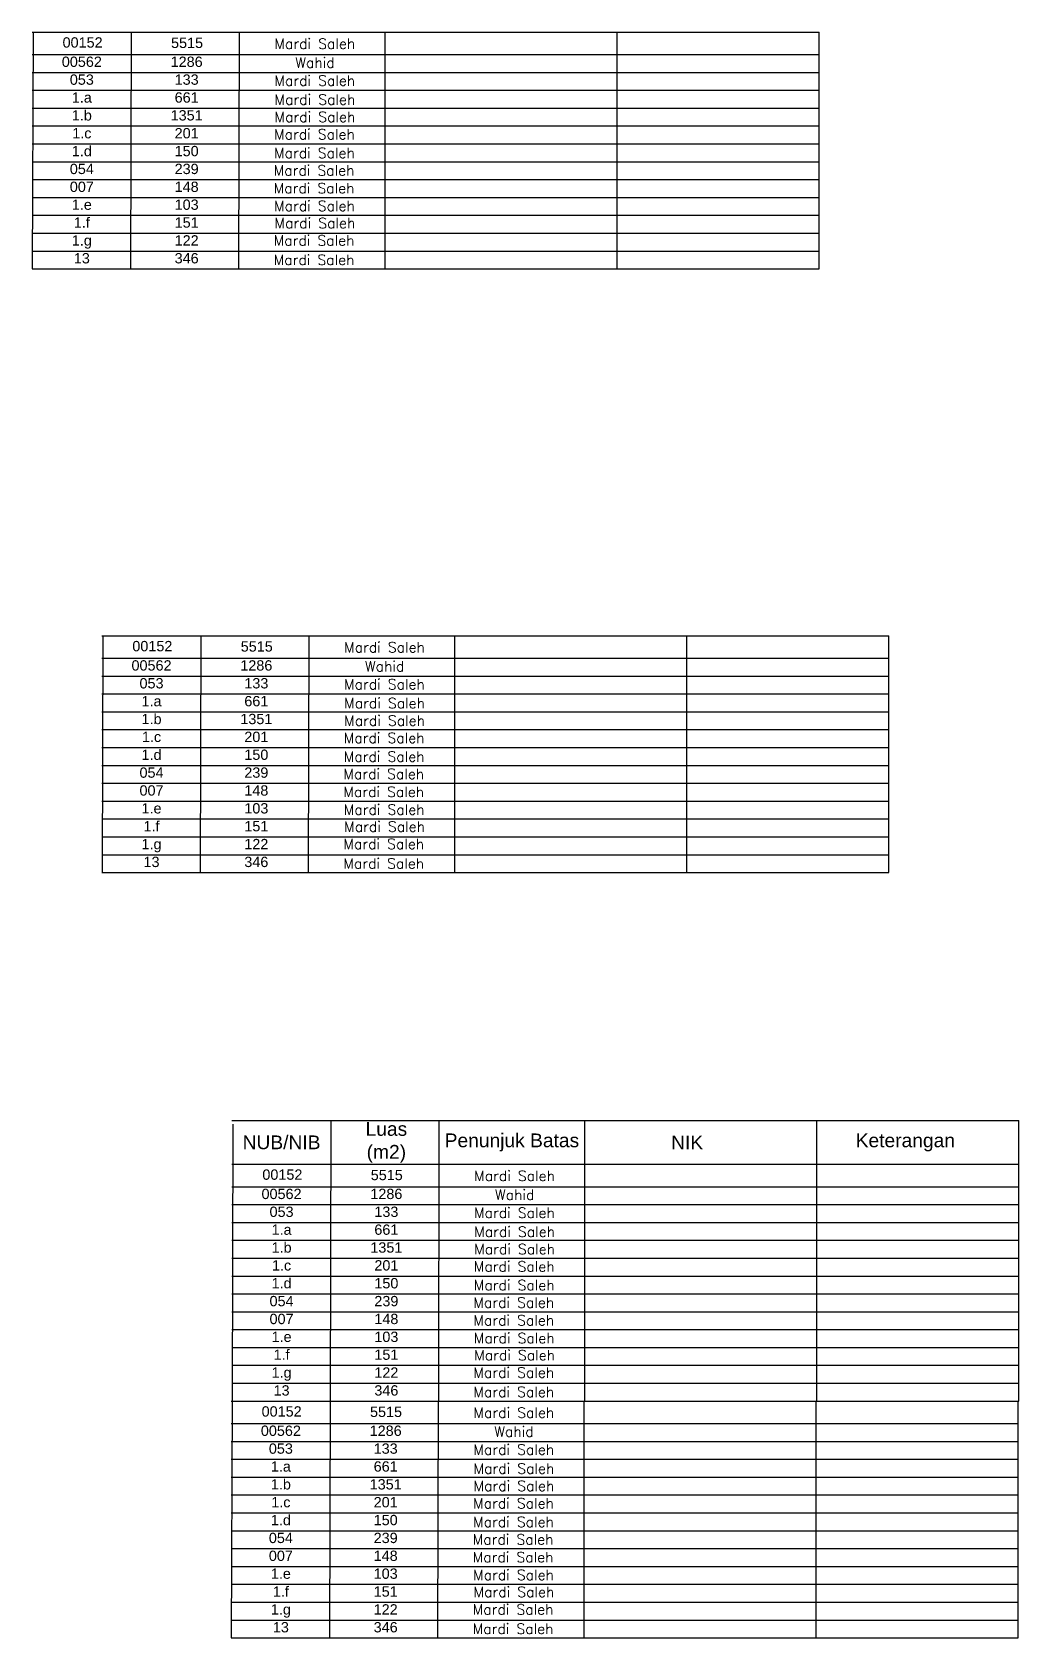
# Model space of a CAD drawing. Header units: metres. Extents: x 338938 to 356758, y 527808 to 538923.
# Drawn here: x 354258.3 to 354401.9, y 534601.5 to 534835.2 of the extents above; entities that cross this region are included whole.
import ezdxf
from ezdxf.enums import TextEntityAlignment as Align

# ---------------------------------------------------------------- set-up
doc = ezdxf.new("R2010")
doc.units = ezdxf.units.M
doc.header["$MEASUREMENT"] = 0
doc.layers.add('020100', color=7, linetype='Continuous')
doc.layers.add('tn_lai', color=7, linetype='Continuous')
doc.styles.add('romanc', font='romanc.shx')
doc.styles.get("Standard").update_dxf_attribs({"font": 'arial.ttf'})

msp = doc.modelspace()

# ---------------------------------------------------------------- texts
for s, insert, char_height, width, attachment_point in [('00152', (354265.64, 534834.43), 1.5, 13.8698, 2), ('5515', (354280.84, 534834.37), 1.5, 15.4295, 2), ('00562', (354265.53, 534831.62), 1.5, 13.8698, 2), ('1286', (354280.78, 534831.62), 1.5, 15.4295, 2), ('053', (354265.53, 534829.02), 1.5, 13.8698, 2), ('133', (354280.78, 534829.02), 1.5, 15.4295, 2), ('1.a', (354265.53, 534826.42), 1.5, 13.8698, 2), ('661', (354280.78, 534826.42), 1.5, 15.4295, 2), ('1.b', (354265.53, 534823.82), 1.5, 13.8698, 2), ('1351', (354280.78, 534823.82), 1.5, 15.4295, 2), ('1.c', (354265.53, 534821.22), 1.5, 13.8698, 2), ('201', (354280.78, 534821.22), 1.5, 15.4295, 2), ('1.d', (354265.53, 534818.62), 1.5, 13.8698, 2), ('150', (354280.78, 534818.62), 1.5, 15.4295, 2), ('054', (354265.53, 534816.02), 1.5, 13.8698, 2), ('239', (354280.78, 534816.02), 1.5, 15.4295, 2), ('007', (354265.53, 534813.42), 1.5, 13.8698, 2), ('148', (354280.78, 534813.42), 1.5, 15.4295, 2), ('1.e', (354265.53, 534810.82), 1.5, 13.8698, 2), ('103', (354280.78, 534810.82), 1.5, 15.4295, 2), ('1.f', (354265.53, 534808.22), 1.5, 13.8698, 2), ('151', (354280.78, 534808.22), 1.5, 15.4295, 2), ('1.g', (354265.53, 534805.62), 1.5, 13.8698, 2), ('122', (354280.78, 534805.62), 1.5, 15.4295, 2), ('13', (354265.53, 534803.02), 1.5, 13.8698, 2), ('346', (354280.78, 534803.02), 1.5, 15.4295, 2), ('00152', (354275.79, 534746.57), 1.5, 13.8698, 2), ('5515', (354290.98, 534746.52), 1.5, 15.4295, 2), ('00562', (354275.67, 534743.76), 1.5, 13.8698, 2), ('1286', (354290.92, 534743.76), 1.5, 15.4295, 2), ('053', (354275.67, 534741.16), 1.5, 13.8698, 2), ('133', (354290.92, 534741.16), 1.5, 15.4295, 2), ('1.a', (354275.67, 534738.56), 1.5, 13.8698, 2), ('661', (354290.92, 534738.56), 1.5, 15.4295, 2), ('1.b', (354275.67, 534735.96), 1.5, 13.8698, 2), ('1351', (354290.92, 534735.96), 1.5, 15.4295, 2), ('1.c', (354275.67, 534733.36), 1.5, 13.8698, 2), ('201', (354290.92, 534733.36), 1.5, 15.4295, 2), ('1.d', (354275.67, 534730.76), 1.5, 13.8698, 2), ('150', (354290.92, 534730.76), 1.5, 15.4295, 2), ('054', (354275.67, 534728.16), 1.5, 13.8698, 2), ('239', (354290.92, 534728.16), 1.5, 15.4295, 2), ('007', (354275.67, 534725.56), 1.5, 13.8698, 2), ('148', (354290.92, 534725.56), 1.5, 15.4295, 2), ('1.e', (354275.67, 534722.96), 1.5, 13.8698, 2), ('103', (354290.92, 534722.96), 1.5, 15.4295, 2), ('1.f', (354275.67, 534720.36), 1.5, 13.8698, 2), ('151', (354290.92, 534720.36), 1.5, 15.4295, 2), ('1.g', (354275.67, 534717.76), 1.5, 13.8698, 2), ('122', (354290.92, 534717.76), 1.5, 15.4295, 2), ('13', (354275.67, 534715.16), 1.5, 13.8698, 2), ('346', (354290.92, 534715.16), 1.5, 15.4295, 2), ('Luas\\P(m2)', (354309.84, 534673.58), 2, 15.6295, 5), ('NUB/NIB', (354294.59, 534673.58), 2, 37.5289, 5), ('Penunjuk Batas', (354328.11, 534673.58), 2, 20.1179, 5), ('NIK', (354353.6, 534673.58), 2, 30.0529, 5), ('Keterangan', (354385.35, 534673.58), 2, 32.6446, 5), ('00152', (354294.71, 534669.65), 1.5, 13.8698, 2), ('5515', (354309.9, 534669.59), 1.5, 15.4295, 2), ('00562', (354294.59, 534666.84), 1.5, 13.8698, 2), ('1286', (354309.84, 534666.84), 1.5, 15.4295, 2), ('053', (354294.59, 534664.24), 1.5, 13.8698, 2), ('133', (354309.84, 534664.24), 1.5, 15.4295, 2), ('1.a', (354294.59, 534661.64), 1.5, 13.8698, 2), ('661', (354309.84, 534661.64), 1.5, 15.4295, 2), ('1.b', (354294.59, 534659.04), 1.5, 13.8698, 2), ('1351', (354309.84, 534659.04), 1.5, 15.4295, 2), ('1.c', (354294.59, 534656.44), 1.5, 13.8698, 2), ('201', (354309.84, 534656.44), 1.5, 15.4295, 2), ('1.d', (354294.59, 534653.84), 1.5, 13.8698, 2), ('150', (354309.84, 534653.84), 1.5, 15.4295, 2), ('054', (354294.59, 534651.24), 1.5, 13.8698, 2), ('239', (354309.84, 534651.24), 1.5, 15.4295, 2), ('007', (354294.59, 534648.64), 1.5, 13.8698, 2), ('148', (354309.84, 534648.64), 1.5, 15.4295, 2), ('1.e', (354294.59, 534646.04), 1.5, 13.8698, 2), ('103', (354309.84, 534646.04), 1.5, 15.4295, 2), ('1.f', (354294.59, 534643.44), 1.5, 13.8698, 2), ('151', (354309.84, 534643.44), 1.5, 15.4295, 2), ('1.g', (354294.59, 534640.84), 1.5, 13.8698, 2), ('122', (354309.84, 534640.84), 1.5, 15.4295, 2), ('13', (354294.59, 534638.24), 1.5, 13.8698, 2), ('346', (354309.84, 534638.24), 1.5, 15.4295, 2), ('00152', (354294.6, 534635.18), 1.5, 13.8698, 2), ('5515', (354309.79, 534635.12), 1.5, 15.4295, 2), ('00562', (354294.49, 534632.37), 1.5, 13.8698, 2), ('1286', (354309.74, 534632.37), 1.5, 15.4295, 2), ('053', (354294.49, 534629.77), 1.5, 13.8698, 2), ('133', (354309.74, 534629.77), 1.5, 15.4295, 2), ('1.a', (354294.49, 534627.17), 1.5, 13.8698, 2), ('661', (354309.74, 534627.17), 1.5, 15.4295, 2), ('1.b', (354294.49, 534624.57), 1.5, 13.8698, 2), ('1351', (354309.74, 534624.57), 1.5, 15.4295, 2), ('1.c', (354294.49, 534621.97), 1.5, 13.8698, 2), ('201', (354309.74, 534621.97), 1.5, 15.4295, 2), ('1.d', (354294.49, 534619.37), 1.5, 13.8698, 2), ('150', (354309.74, 534619.37), 1.5, 15.4295, 2), ('054', (354294.49, 534616.77), 1.5, 13.8698, 2), ('239', (354309.74, 534616.77), 1.5, 15.4295, 2), ('007', (354294.49, 534614.17), 1.5, 13.8698, 2), ('148', (354309.74, 534614.17), 1.5, 15.4295, 2), ('1.e', (354294.49, 534611.57), 1.5, 13.8698, 2), ('103', (354309.74, 534611.57), 1.5, 15.4295, 2), ('1.f', (354294.49, 534608.97), 1.5, 13.8698, 2), ('151', (354309.74, 534608.97), 1.5, 15.4295, 2), ('1.g', (354294.49, 534606.37), 1.5, 13.8698, 2), ('122', (354309.74, 534606.37), 1.5, 15.4295, 2), ('13', (354294.49, 534603.77), 1.5, 13.8698, 2), ('346', (354309.74, 534603.77), 1.5, 15.4295, 2)]:
    msp.add_mtext(s, dxfattribs=dict(insert=insert, char_height=char_height, width=width, attachment_point=attachment_point))
at = {"layer": 'tn_lai', "lineweight": 9, "style": 'romanc'}
for s, p in [('Mardi Saleh', (354299.43, 534832.75)), ('Wahid', (354299.46, 534829.99)), ('Mardi Saleh', (354299.42, 534827.37)), ('Mardi Saleh', (354299.44, 534824.62)), ('Mardi Saleh', (354299.44, 534822.09)), ('Mardi Saleh', (354299.38, 534819.56)), ('Mardi Saleh', (354299.38, 534816.84)), ('Mardi Saleh', (354299.32, 534814.31)), ('Mardi Saleh', (354299.32, 534811.72)), ('Mardi Saleh', (354299.38, 534809.13)), ('Mardi Saleh', (354299.44, 534806.65)), ('Mardi Saleh', (354299.32, 534804.12)), ('Mardi Saleh', (354299.32, 534801.29)), ('Mardi Saleh', (354309.57, 534744.9)), ('Wahid', (354309.6, 534742.14)), ('Mardi Saleh', (354309.56, 534739.52)), ('Mardi Saleh', (354309.58, 534736.77)), ('Mardi Saleh', (354309.58, 534734.23)), ('Mardi Saleh', (354309.52, 534731.7)), ('Mardi Saleh', (354309.52, 534728.99)), ('Mardi Saleh', (354309.46, 534726.46)), ('Mardi Saleh', (354309.46, 534723.86)), ('Mardi Saleh', (354309.52, 534721.27)), ('Mardi Saleh', (354309.58, 534718.8)), ('Mardi Saleh', (354309.46, 534716.27)), ('Mardi Saleh', (354309.46, 534713.43)), ('Mardi Saleh', (354328.49, 534667.97)), ('Wahid', (354328.52, 534665.21)), ('Mardi Saleh', (354328.48, 534662.59)), ('Mardi Saleh', (354328.5, 534659.84)), ('Mardi Saleh', (354328.5, 534657.31)), ('Mardi Saleh', (354328.44, 534654.78)), ('Mardi Saleh', (354328.44, 534652.06)), ('Mardi Saleh', (354328.38, 534649.53)), ('Mardi Saleh', (354328.38, 534646.94)), ('Mardi Saleh', (354328.44, 534644.35)), ('Mardi Saleh', (354328.5, 534641.87)), ('Mardi Saleh', (354328.38, 534639.34)), ('Mardi Saleh', (354328.38, 534636.51)), ('Mardi Saleh', (354328.39, 534633.5)), ('Wahid', (354328.41, 534630.75)), ('Mardi Saleh', (354328.38, 534628.13)), ('Mardi Saleh', (354328.4, 534625.37)), ('Mardi Saleh', (354328.4, 534622.84)), ('Mardi Saleh', (354328.34, 534620.31)), ('Mardi Saleh', (354328.34, 534617.6)), ('Mardi Saleh', (354328.28, 534615.06)), ('Mardi Saleh', (354328.28, 534612.47)), ('Mardi Saleh', (354328.34, 534609.88)), ('Mardi Saleh', (354328.4, 534607.41)), ('Mardi Saleh', (354328.28, 534604.87)), ('Mardi Saleh', (354328.28, 534602.04))]:
    msp.add_text(s, height=1.5, dxfattribs=at).set_placement(p, align=Align.CENTER)

# ---------------------------------------------------------------- linework, layer by layer
for p, q in [((354258.3, 534835.18), (354372.81, 534835.18)), ((354258.3, 534831.92), (354372.81, 534831.92)), ((354258.3, 534829.32), (354372.81, 534829.32)), ((354258.3, 534826.72), (354372.81, 534826.72)), ((354258.3, 534824.12), (354372.81, 534824.12)), ((354258.3, 534821.52), (354372.81, 534821.52)), ((354258.3, 534818.92), (354372.81, 534818.92)), ((354258.3, 534816.32), (354372.81, 534816.32)), ((354258.3, 534813.72), (354372.81, 534813.72)), ((354258.3, 534811.12), (354372.81, 534811.12)), ((354258.3, 534808.52), (354372.81, 534808.52)), ((354258.3, 534805.92), (354372.81, 534805.92)), ((354258.3, 534803.32), (354372.81, 534803.32)), ((354258.3, 534800.72), (354372.81, 534800.72)), ((354268.44, 534747.33), (354382.95, 534747.33)), ((354268.44, 534744.06), (354382.95, 534744.06)), ((354268.44, 534741.46), (354382.95, 534741.46)), ((354268.44, 534738.86), (354382.95, 534738.86)), ((354268.44, 534736.26), (354382.95, 534736.26)), ((354268.44, 534733.66), (354382.95, 534733.66)), ((354268.44, 534731.06), (354382.95, 534731.06)), ((354268.44, 534728.46), (354382.95, 534728.46)), ((354268.44, 534725.86), (354382.95, 534725.86)), ((354268.44, 534723.26), (354382.95, 534723.26)), ((354268.44, 534720.66), (354382.95, 534720.66)), ((354268.44, 534718.06), (354382.95, 534718.06)), ((354268.44, 534715.46), (354382.95, 534715.46)), ((354268.44, 534712.86), (354382.95, 534712.86)), ((354287.36, 534676.76), (354401.87, 534676.76)), ((354287.36, 534670.4), (354401.87, 534670.4)), ((354287.36, 534667.14), (354401.87, 534667.14)), ((354287.36, 534664.54), (354401.87, 534664.54)), ((354287.36, 534661.94), (354401.87, 534661.94)), ((354287.36, 534659.34), (354401.87, 534659.34)), ((354287.36, 534656.74), (354401.87, 534656.74)), ((354287.36, 534654.14), (354401.87, 534654.14)), ((354287.36, 534651.54), (354401.87, 534651.54)), ((354287.36, 534648.94), (354401.87, 534648.94)), ((354287.36, 534646.34), (354401.87, 534646.34)), ((354287.36, 534643.74), (354401.87, 534643.74)), ((354287.36, 534641.14), (354401.87, 534641.14)), ((354287.36, 534638.54), (354401.87, 534638.54)), ((354287.25, 534635.94), (354401.77, 534635.94)), ((354287.36, 534635.94), (354401.87, 534635.94)), ((354287.25, 534632.67), (354401.77, 534632.67)), ((354287.25, 534630.07), (354401.77, 534630.07)), ((354287.25, 534627.47), (354401.77, 534627.47)), ((354287.25, 534624.87), (354401.77, 534624.87)), ((354287.25, 534622.27), (354401.77, 534622.27)), ((354287.25, 534619.67), (354401.77, 534619.67)), ((354287.25, 534617.07), (354401.77, 534617.07)), ((354287.25, 534614.47), (354401.77, 534614.47)), ((354287.25, 534611.87), (354401.77, 534611.87)), ((354287.25, 534609.27), (354401.77, 534609.27)), ((354287.25, 534606.67), (354401.77, 534606.67)), ((354287.25, 534604.07), (354401.77, 534604.07)), ((354287.25, 534601.47), (354401.77, 534601.47))]:
    msp.add_line(p, q)
at = {"layer": '020100'}
for p, q in [((354258.37, 534800.72), (354258.48, 534835.18)), ((354272.65, 534800.72), (354272.75, 534835.18)), ((354288.39, 534800.72), (354288.45, 534835.18)), ((354309.65, 534800.72), (354309.65, 534835.18)), ((354343.42, 534800.72), (354343.42, 534835.18)), ((354372.81, 534800.72), (354372.81, 534835.18)), ((354268.52, 534712.86), (354268.62, 534747.33)), ((354282.79, 534712.86), (354282.89, 534747.33)), ((354298.53, 534712.86), (354298.59, 534747.33)), ((354319.79, 534712.86), (354319.79, 534747.33)), ((354353.56, 534712.86), (354353.56, 534747.33)), ((354382.95, 534712.86), (354382.95, 534747.33)), ((354287.44, 534635.94), (354287.56, 534676.26)), ((354301.71, 534635.94), (354301.83, 534676.76)), ((354317.45, 534635.94), (354317.53, 534676.76)), ((354338.71, 534635.94), (354338.71, 534676.76)), ((354372.48, 534635.94), (354372.48, 534676.76)), ((354401.87, 534635.94), (354401.87, 534676.76)), ((354287.33, 534601.47), (354287.44, 534635.94)), ((354301.61, 534601.47), (354301.71, 534635.94)), ((354317.35, 534601.47), (354317.41, 534635.94)), ((354338.6, 534601.47), (354338.6, 534635.94)), ((354372.38, 534601.47), (354372.38, 534635.94)), ((354401.77, 534601.47), (354401.77, 534635.94))]:
    msp.add_line(p, q, dxfattribs=at)

msp.set_redraw_order([(e.dxf.handle, doc.entitydb.next_handle()) for e in msp.query("TEXT MTEXT ATTDEF DIMENSION ARC_DIMENSION")])  # texts and dimensions are drawn at this point

doc.saveas('drawing.dxf')
